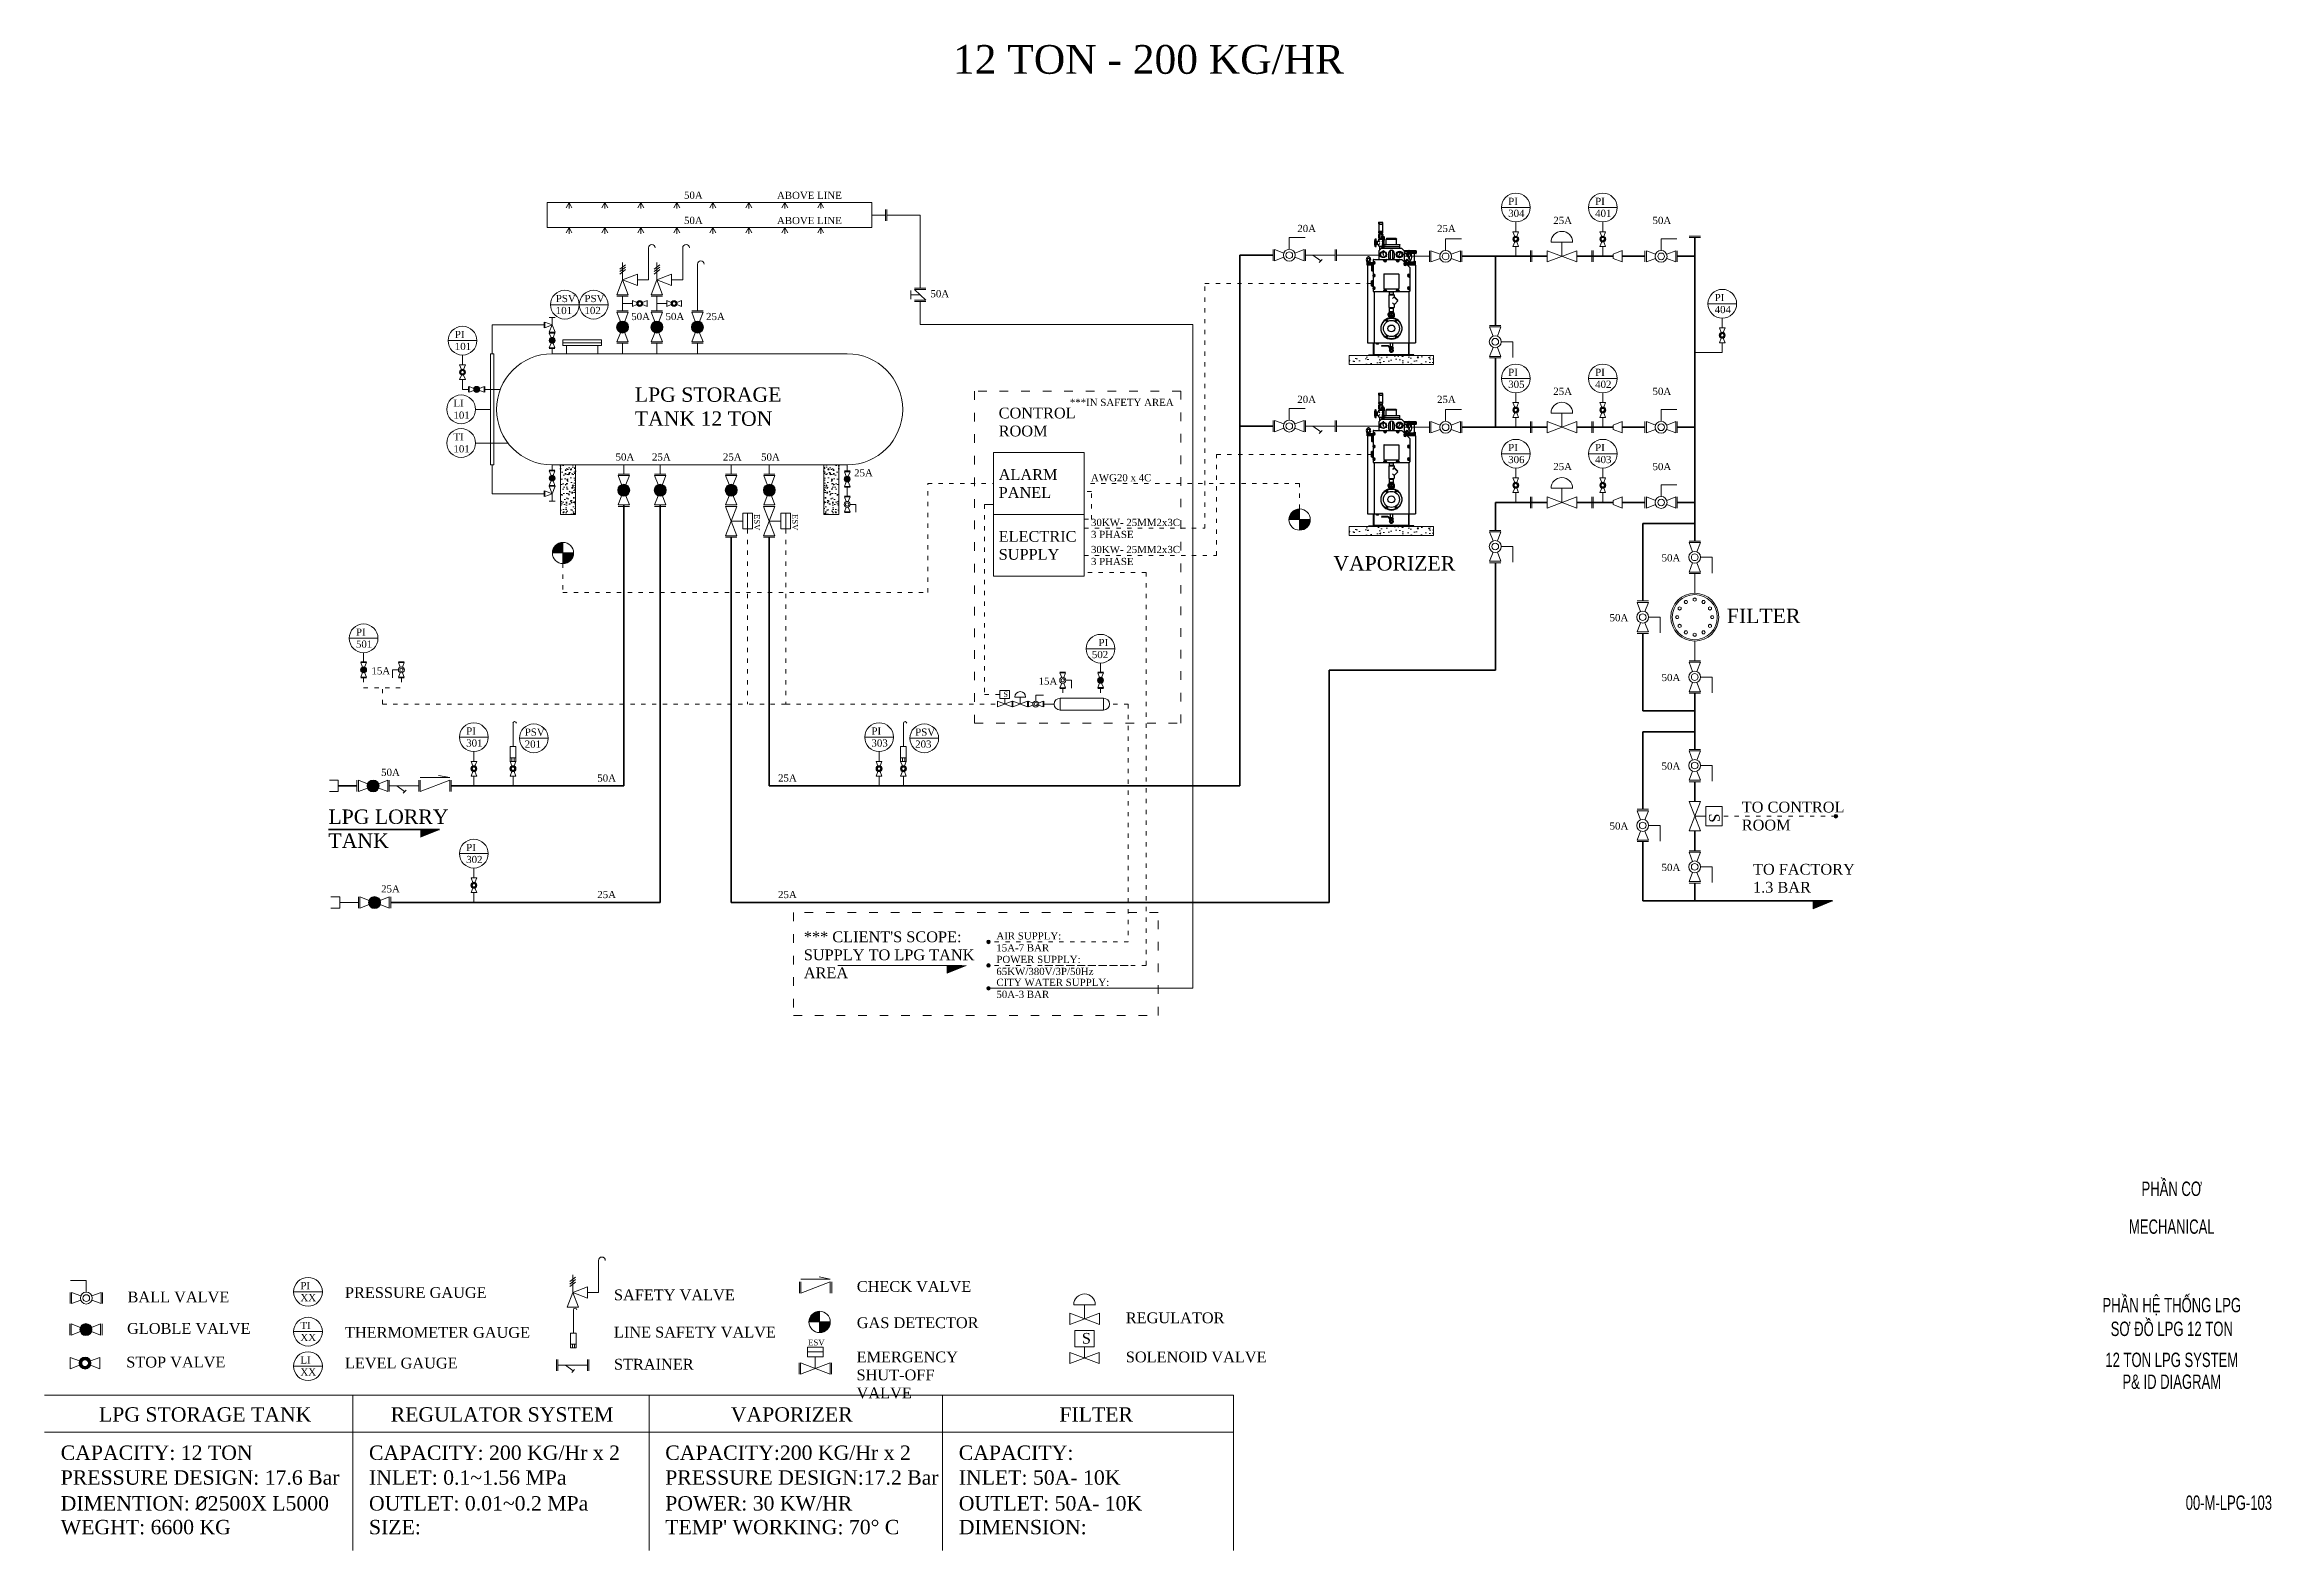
# Model space of a CAD drawing. Header units: inches. Extents: x 774 to 1084, y -870 to -660.
import ezdxf
from ezdxf.enums import TextEntityAlignment as Align

# ---------------------------------------------------------------- set-up
doc = ezdxf.new("R2010")
doc.units = ezdxf.units.IN
doc.header["$MEASUREMENT"] = 0
for name, pattern in [('ACAD_ISO02W100', [15, 12, -3]), ('ACAD_ISO03W100', [30, 12, -18]), ('ACAD_ISO08W100', [36, 24, -3, 6, -3])]:
    doc.linetypes.add(name, pattern=pattern)
doc.layers.get('0').update_dxf_attribs({"lineweight": 5})
for name, color, linetype, lineweight in [('AIR', 4, 'ACAD_ISO08W100', 5), ('LIQUID LINE', 5, 'Continuous', 35), ('POWER', 6, 'ACAD_ISO02W100', 5), ('TEXT', 1, 'Continuous', 5), ('VALVE', 7, 'Continuous', 5), ('VAPOR LINE', 2, 'Continuous', 35)]:
    doc.layers.add(name, color=color, linetype=linetype, lineweight=lineweight)
doc.layers.add('VAN', color=7, linetype='Continuous')
doc.styles.add('Arial', font='arial.ttf', dxfattribs={"height": 1.6})
doc.styles.get("Standard").update_dxf_attribs({"font": 'times.ttf'})

msp = doc.modelspace()

# ---------------------------------------------------------------- texts
at = {"style": 'Arial', "width": 0.65}
for s, p in [('PHẦN CƠ', (1069.98, -820.4)), ('MECHANICAL', (1069.98, -825.66)), ('PHẦN HỆ THỐNG LPG', (1069.98, -836.57)), ('SƠ ĐỒ LPG 12 TON', (1069.98, -839.87)), ('12 TON LPG SYSTEM', (1069.98, -844.18)), ('P& ID DIAGRAM', (1069.98, -847.22)), ('00-M-LPG-103', (1077.92, -864.04))]:
    msp.add_text(s, height=2, dxfattribs=at).set_placement(p, align=Align.CENTER)
for s, width, heights, insert, char_height, attachment_point in [('50A', 4.6482, [0], (863.08, -680.77), 1, 1), ('50A', 4.6482, [0], (863.08, -684.27), 1, 1), ('PI\\P304', 4.6482, [2.76], (977.7, -681.62), 1, 1), ('25A', 4.6482, [0], (983.97, -684.27), 1, 1), ('PI\\P401', 4.6482, [2.76], (989.79, -681.62), 1, 1), ('50A', 4.6482, [0], (997.77, -684.27), 1, 1), ('20A', 4.6482, [0], (948.37, -685.39), 1, 1), ('25A', 4.6482, [0], (967.8, -685.39), 1, 1), ('PSV\\P101', 4.6482, [0], (845.25, -695.13), 1, 1), ('PSV\\P102', 4.6482, [0], (849.24, -695.13), 1, 1), ('50A', 4.6482, [0], (897.35, -694.46), 1, 1), ('PI\\P404', 4.6482, [0], (1006.41, -695), 1, 1), ('50A', 4.6482, [0], (855.74, -697.63), 1, 1), ('50A', 4.6482, [0], (860.51, -697.63), 1, 1), ('25A', 4.6482, [0], (866.15, -697.63), 1, 1), ('PI\\P101', 4.6482, [0], (831.21, -700.13), 1, 1), ('PI\\P305', 4.6482, [2.76], (977.7, -705.39), 1, 1), ('PI\\P402', 4.6482, [2.76], (989.79, -705.39), 1, 1), ('20A', 4.6482, [0], (948.37, -709.15), 1, 1), ('25A', 4.6482, [0], (967.8, -709.15), 1, 1), ('25A', 4.6482, [0], (983.97, -708.03), 1, 1), ('50A', 4.6482, [0], (997.77, -708.03), 1, 1), ('LI\\P101', 4.6482, [0], (831.02, -709.68), 1, 1), ('***IN SAFETY AREA', 16.1976, [0], (916.74, -709.57), 1, 1), ('TI\\P101', 4.6482, [0], (831.02, -714.36), 1, 1), ('50A', 4.6482, [0], (853.56, -717.16), 1, 1), ('25A', 4.6482, [0], (858.63, -717.16), 1, 1), ('25A', 4.6482, [0], (868.49, -717.16), 1, 1), ('50A', 4.6482, [0], (873.8, -717.16), 1, 1), ('PI\\P306', 4.6482, [2.76], (977.7, -715.85), 1, 1), ('25A', 4.6482, [0], (983.97, -718.49), 1, 1), ('PI\\P403', 4.6482, [2.76], (989.79, -715.85), 1, 1), ('50A', 4.6482, [0], (997.77, -718.49), 1, 1), ('25A', 4.6482, [0], (886.74, -719.36), 1, 1), ('AWG20 x 4C', 12.2231, [0], (919.68, -720.04), 1, 1), ('30KW- 25MM2x3C\\P3 PHASE', 12.2231, [0], (919.68, -726.26), 1, 1), ('30KW- 25MM2x3C\\P3 PHASE', 12.2231, [0], (919.68, -730.02), 1, 1), ('50A', 4.6482, [0], (999.03, -731.18), 1, 1), ('50A', 4.6482, [0], (991.8, -739.5), 1, 1), ('PI\\P501', 4.6482, [0], (817.46, -741.51), 1, 1), ('PI\\P502', 4.6482, [0], (922.07, -742.96), 1, 3), ('15A', 4.6482, [0], (819.62, -746.89), 1, 1), ('15A', 4.6482, [0], (914.99, -748.33), 1, 3), ('50A', 4.6482, [0], (999.03, -747.82), 1, 1), ('PI\\P301', 4.6482, [0], (832.79, -755.26), 1, 1), ('PSV\\P201', 4.6482, [0], (840.93, -755.41), 1, 1), ('PI\\P303', 4.6482, [0], (889.15, -755.26), 1, 1), ('PSV\\P203', 4.6482, [0], (895.23, -755.41), 1, 1), ('50A', 4.6482, [0], (820.96, -761), 1, 1), ('50A', 4.6482, [0], (851.02, -761.79), 1, 1), ('25A', 4.6482, [0], (876.16, -761.79), 1, 1), ('50A', 4.6482, [0], (999.03, -760.13), 1, 1), ('50A', 4.6482, [0], (991.8, -768.46), 1, 1), ('PI\\P302', 4.6482, [0], (832.79, -771.45), 1, 1), ('50A', 4.6482, [0], (999.03, -774.22), 1, 1), ('25A', 4.6482, [0], (820.96, -777.2), 1, 1), ('25A', 4.6482, [0], (851.02, -777.99), 1, 1), ('25A', 4.6482, [0], (876.16, -777.99), 1, 1), ("*** CLIENT'S SCOPE:\\PSUPPLY TO LPG TANK AREA", 24.0358, [0], (879.74, -783.62), 1.5, 1), ('AIR SUPPLY: \\P15A-7 BAR', 19.163, [0], (906.52, -783.74), 1, 1), ('POWER SUPPLY: \\P65KW/380V/3P/50Hz', 26.5827, [0], (906.52, -787.01), 1, 1), ('CITY WATER SUPPLY: \\P50A-3 BAR', 24.5657, [0], (906.52, -790.2), 1, 1), ('PI\\PXX', 4.6482, [0], (809.73, -832.36), 1, 1), ('TI\\PXX', 4.6482, [0], (809.73, -837.9), 1, 1), ('LI\\PXX', 4.6482, [0], (809.73, -842.7), 1, 1)]:
    msp.add_mtext_dynamic_manual_height_columns(s, width=width, gutter_width=1, heights=heights, dxfattribs=dict(insert=insert, char_height=char_height, attachment_point=attachment_point))
at = {"color": 3, "char_height": 1, "attachment_point": 1}
for insert in [(876.01, -680.79), (876.01, -684.29)]:
    msp.add_mtext_dynamic_manual_height_columns('ABOVE LINE', width=9.5004, gutter_width=1, heights=[0], dxfattribs=dict(at, insert=insert))
at = {"layer": 'TEXT', "attachment_point": 1}
for s, width, insert, char_height in [('12 TON - 200 KG/HR', 249.7216, (900.49, -660.39), 4), ('LPG STORAGE\\PTANK 12 TON', 30.8542, (856.24, -707.99), 2), ('CONTROL \\PROOM', 17.5384, (906.84, -710.8), 1.5), ('ALARM \\PPANEL', 17.5384, (906.84, -719.35), 1.5), ('ELECTRIC\\PSUPPLY', 17.5384, (906.84, -727.95), 1.5), ('VAPORIZER', 30.8022, (953.38, -731.45), 2), ('FILTER', 8.5013, (1008.1, -738.76), 2), ('LPG LORRY\\PTANK', 30.8542, (813.63, -766.67), 2), ('TO CONTROL ROOM', 15.5112, (1010.18, -765.58), 1.5), ('TO FACTORY\\P1.3 BAR', 15.7153, (1011.74, -774.23), 1.5), ('PRESSURE GAUGE', 24.315, (815.93, -833.08), 1.5), ('CHECK VALVE', 17.8801, (887.11, -832.23), 1.5), ('SAFETY VALVE', 18.0939, (853.34, -833.4), 1.5), ('GLOBLE VALVE', 17.4413, (785.63, -838.07), 1.5), ('THERMOMETER GAUGE', 28.0826, (815.93, -838.62), 1.5), ('LINE SAFETY VALVE', 23.1659, (853.34, -838.58), 1.5), ('GAS DETECTOR', 17.6653, (887.11, -837.27), 1.5), ('REGULATOR', 8.5013, (924.52, -836.59), 1.5), ('EMERGENCY SHUT-OFF VALVE', 18.833, (887.08, -842.03), 1.5), ('SOLENOID VALVE', 21.227, (924.52, -842.03), 1.5), ('STOP VALVE', 18.833, (785.52, -842.74), 1.5), ('LEVEL GAUGE', 17.1894, (815.93, -842.88), 1.5), ('STRAINER', 8.5013, (853.34, -843.04), 1.5), ('LPG STORAGE TANK', 35.308, (781.72, -849.77), 2), ('REGULATOR SYSTEM', 35.9392, (822.29, -849.77), 2), ('VAPORIZER', 29.4583, (869.59, -849.77), 2), ('FILTER', 24.2108, (915.28, -849.77), 2), ('CAPACITY: 12 TON', 40.633, (776.4, -855.09), 2), ('\\A1;CAPACITY: 200 KG/Hr x 2', 38.9504, (819.27, -855.09), 2), ('CAPACITY:200 KG/Hr x 2', 38.5797, (860.47, -855.09), 2), ('CAPACITY:', 22.1877, (901.29, -855.09), 2), ('PRESSURE DESIGN: 17.6 Bar', 40.633, (776.4, -858.54), 2), ('INLET: 0.1~1.56 MPa', 38.9504, (819.27, -858.54), 2), ('PRESSURE DESIGN:17.2 Bar', 38.5797, (860.47, -858.54), 2), ('INLET: 50A- 10K', 22.1877, (901.29, -858.54), 2), ('DIMENTION: {\\fISOCPEUR|b0|i0|c0|p34;%%C}2500X L5000', 40.633, (776.4, -862.13), 2), ('OUTLET: 0.01~0.2 MPa', 38.9504, (819.27, -862.13), 2), ('\\A1;POWER: 30 KW/HR', 38.5797, (860.47, -862.13), 2), ('OUTLET: 50A- 10K', 38.1945, (901.29, -862.13), 2), ('WEGHT: 6600 KG', 40.633, (776.4, -865.43), 2), ('SIZE:', 38.9504, (819.27, -865.43), 2), ("\\A1;TEMP' WORKING: 70%%D C", 38.5797, (860.47, -865.43), 2), ('DIMENSION:', 22.1877, (901.29, -865.43), 2)]:
    msp.add_mtext_dynamic_manual_height_columns(s, width=width, gutter_width=1, heights=[0], dxfattribs=dict(at, insert=insert, char_height=char_height))
at = {"layer": 'TEXT', "insert": (785.69, -833.69), "char_height": 1.5, "attachment_point": 1, "line_spacing_factor": 0.533333}
msp.add_mtext_dynamic_manual_height_columns('BALL VALVE', width=18.833, gutter_width=1, heights=[0], dxfattribs=at)

# ---------------------------------------------------------------- blocks, each defined once
blk = doc.blocks.new('STRAINER')
for p, q in [((825.68, -548.83), (825.68, -547.26)), ((825.88, -548.83), (825.88, -547.26)), ((829.99, -548.05), (825.88, -548.05)), ((826.92, -548.05), (828.01, -548.83)), ((829.99, -548.83), (829.99, -547.26)), ((830.19, -548.83), (830.19, -547.26)), ((827.8, -549.06), (828.2, -548.64))]:
    blk.add_line(p, q)
blk = doc.blocks.new('CHECK VALVE')
for p, q in [((832.17, -548.83), (832.17, -547.26)), ((836.47, -546.89), (832.37, -546.89)), ((832.37, -548.83), (832.37, -547.26)), ((836.47, -547.26), (832.37, -548.83)), ((836.47, -546.89), (834.92, -546.58)), ((836.47, -548.83), (836.47, -547.26)), ((836.67, -548.83), (836.67, -547.26))]:
    blk.add_line(p, q)
blk = doc.blocks.new('GLOBLE')
h = blk.add_hatch(color=256)
h.dxf.hatch_style = 1
h.paths.add_polyline_path([(840.92, -548.05, 1), (842.58, -548.05, 1)])
for p, q in [((839.5, -548.83), (839.5, -547.26)), ((839.7, -548.83), (839.7, -547.26)), ((839.7, -547.26), (840.98, -547.75)), ((843.8, -547.26), (842.53, -547.75)), ((843.8, -548.83), (843.8, -547.26)), ((844, -548.83), (844, -547.26)), ((840.98, -548.34), (839.7, -548.83)), ((842.53, -548.34), (843.8, -548.83))]:
    blk.add_line(p, q)
blk.add_circle((841.75, -548.05), 0.83)
blk = doc.blocks.new('ESV')
for p, q in [((922.73, -504.32), (922.73, -502.96)), ((922.73, -502.96), (924.92, -502.96)), ((922.73, -503.64), (924.92, -503.64)), ((922.73, -504.32), (924.92, -504.32)), ((923.83, -505.93), (923.83, -504.32)), ((924.92, -504.32), (924.92, -502.96)), ((921.58, -506.72), (921.58, -505.14)), ((921.78, -506.72), (921.78, -505.14)), ((921.78, -505.14), (925.88, -506.72)), ((925.88, -505.14), (921.78, -506.72)), ((925.88, -506.72), (925.88, -505.14)), ((926.08, -506.72), (926.08, -505.14))]:
    blk.add_line(p, q)
at = {"insert": (922.84, -501.93), "char_height": 0.8, "attachment_point": 1}
blk.add_mtext_dynamic_manual_height_columns('ESV', width=0.6359, gutter_width=1, heights=[0], dxfattribs=at)
blk = doc.blocks.new('GAS ALARM')
h = blk.add_hatch(color=3)
h.paths.add_polyline_path([(844.78, -506.2), (846.25, -506.2), (846.25, -504.72, 0.414214)])
h.paths.add_polyline_path([(847.73, -506.2), (846.25, -506.2), (846.25, -507.67, 0.414214)])
for p, q in [((846.25, -504.72), (846.25, -507.67)), ((844.78, -506.2), (847.73, -506.2))]:
    blk.add_line(p, q)
blk.add_circle((846.25, -506.2), 1.48)
blk = doc.blocks.new('BALL VV')
for p, q in [((149.35, 153.64), (149.35, 155.21)), ((149.55, 153.64), (149.55, 155.21)), ((149.55, 155.21), (150.83, 154.72)), ((151.6, 155.26), (151.6, 156.87)), ((151.6, 156.87), (153.79, 156.87)), ((153.65, 155.21), (152.38, 154.72)), ((153.65, 153.64), (153.65, 155.21)), ((153.85, 153.64), (153.85, 155.21)), ((150.83, 154.13), (149.55, 153.64)), ((152.38, 154.13), (153.65, 153.64))]:
    blk.add_line(p, q)
for radius in [0.83, 0.464]:
    blk.add_circle((151.6, 154.42), radius)
blk = doc.blocks.new('REGULATOR')
for p, q in [((157.47, 153.64), (157.47, 155.21)), ((157.47, 155.21), (161.58, 153.64)), ((161.58, 155.21), (157.47, 153.64)), ((158.02, 156.39), (161.03, 156.39)), ((159.52, 154.42), (159.52, 156.39)), ((161.58, 153.64), (161.58, 155.21))]:
    blk.add_line(p, q)
blk.add_arc((159.52, 156.39), 1.5, 0, 180)
blk = doc.blocks.new('SOLENOID VV')
for p, q in [((178.75, 155.98), (178.75, 158.24)), ((178.75, 158.24), (181.47, 158.24)), ((181.47, 155.98), (181.47, 158.24)), ((178.06, 153.64), (178.06, 155.21)), ((178.06, 155.21), (182.16, 153.64)), ((182.16, 155.21), (178.06, 153.64)), ((178.75, 155.98), (181.47, 155.98)), ((180.11, 154.42), (180.11, 155.98)), ((182.16, 153.64), (182.16, 155.21))]:
    blk.add_line(p, q)
at = {"insert": (179.74, 157.91), "char_height": 1.5, "attachment_point": 1}
blk.add_mtext_dynamic_manual_height_columns('S', width=1.0129, gutter_width=1, heights=[0], dxfattribs=at)
blk = doc.blocks.new('SAFETY VVVV')
at = {"layer": 'VALVE'}
for p, q in [((862.9, -470.89), (862.9, -466.44)), ((858.91, -469.39), (859.7, -468.77)), ((858.91, -469.72), (859.7, -469.1)), ((858.91, -470.07), (859.7, -469.46)), ((859.31, -470.89), (859.31, -468.45)), ((859.31, -470.89), (861.36, -470.1)), ((861.36, -470.1), (861.36, -471.68)), ((858.52, -472.94), (859.31, -470.89)), ((860.1, -472.94), (858.52, -472.94)), ((859.31, -470.89), (860.1, -472.94)), ((861.36, -471.68), (859.31, -470.89)), ((861.36, -470.89), (862.9, -470.89))]:
    blk.add_line(p, q, dxfattribs=at)
blk.add_arc((863.37, -466.44), 0.467, 0, 180, dxfattribs=at)
blk = doc.blocks.new('LINE SAFETY VVV')
at = {"layer": 'VALVE'}
blk.add_line((934.76, -526.66), (934.76, -523.41), dxfattribs=at)
for points in [[(934.37, -526.66), (935.16, -526.66), (935.16, -528.71), (934.37, -528.71)], [(934.37, -528.71), (935.16, -528.71), (935.16, -528.21), (934.37, -528.21)], [(934.61, -528.21), (934.93, -528.21), (934.93, -528.71), (934.61, -528.71)]]:
    blk.add_lwpolyline(points, close=True, dxfattribs=at)
blk.add_arc((935, -523.41), 0.233, 0, 180, dxfattribs=at)
blk = doc.blocks.new('STOP VV')
at = {"layer": 'VALVE'}
h = blk.add_hatch(color=256, dxfattribs=at)
h.dxf.hatch_style = 1
h.paths.add_polyline_path([(1002.34, -533.21, 1), (1004, -533.21, 1)])
h.paths.add_polyline_path([(1003.64, -533.21, -1), (1002.71, -533.21, -1)], flags=16)
for p, q in [((1001.12, -534), (1001.12, -532.42)), ((1001.12, -532.42), (1002.4, -532.91)), ((1005.22, -532.42), (1003.95, -532.91)), ((1005.22, -534), (1005.22, -532.42)), ((1002.4, -533.51), (1001.12, -534)), ((1003.95, -533.51), (1005.22, -534))]:
    blk.add_line(p, q)
for radius in [0.83, 0.464]:
    blk.add_circle((1003.17, -533.21), radius)
blk = doc.blocks.new('LINE SAFETY VV')
for p, q in [((845.11, -533.12), (845.11, -529.87)), ((845.11, -538.58), (845.11, -537.22))]:
    blk.add_line(p, q)
for points in [[(844.71, -533.12), (845.5, -533.12), (845.5, -535.17), (844.71, -535.17)], [(844.71, -535.17), (845.5, -535.17), (845.5, -534.67), (844.71, -534.67)], [(844.96, -534.67), (845.28, -534.67), (845.28, -535.17), (844.96, -535.17)]]:
    blk.add_lwpolyline(points, close=True)
blk.add_arc((845.34, -529.87), 0.233, 0, 180)
at = {"layer": 'VALVE', "xscale": 0.5, "yscale": 0.5, "zscale": 0.5, "rotation": 270}
blk.add_blockref('STOP VV', (1111.71, -34.61), dxfattribs=at)
blk = doc.blocks.new('A$C088A48D7')
at = {"color": 2}
for p, q in [((742, 466), (742, 455)), ((742, 389), (742, 379)), ((776, 468), (745, 468)), ((745, 453), (745, 391)), ((745, 453), (748, 453)), ((745, 453), (776, 453)), ((745, 391), (776, 391)), ((749, 466), (749, 455)), ((749, 389), (749, 379)), ((773, 466), (773, 455)), ((773, 453), (776, 453)), ((773, 389), (773, 379)), ((776, 453), (776, 391)), ((779, 455), (779, 466)), ((779, 379), (779, 389)), ((715, 325), (720, 325)), ((715, 315), (721, 315)), ((715, 311), (721, 311)), ((715, 295), (721, 295)), ((715, 289), (721, 289)), ((715, 273), (721, 273)), ((715, 269), (721, 269)), ((715, 259), (720, 259)), ((721, 260), (721, 324)), ((721, 297), (726, 297)), ((721, 287), (726, 287)), ((726, 302), (726, 281)), ((731, 304), (727, 304)), ((727, 300), (731, 300)), ((727, 284), (731, 284)), ((727, 279), (731, 279)), ((731, 279), (731, 304)), ((732, 302), (731, 302)), ((731, 282), (732, 282)), ((732, 276), (732, 307)), ((732, 307), (745, 307)), ((732, 276), (745, 276)), ((745, 367), (743, 365)), ((743, 331), (743, 365)), ((743, 331), (745, 330)), ((743, 221), (763, 241)), ((743, 221), (743, 147)), ((745, 377), (776, 377)), ((777, 367), (745, 367)), ((777, 330), (745, 330)), ((745, 307), (745, 322)), ((745, 322), (745, 307)), ((745, 322), (774, 322)), ((745, 307), (752, 300)), ((753, 284), (745, 276)), ((745, 262), (745, 276)), ((745, 262), (776, 262)), ((748, 331), (748, 365)), ((750, 367), (750, 377)), ((751, 370), (750, 371)), ((750, 322), (750, 330)), ((751, 325), (750, 326)), ((771, 325), (750, 325)), ((750, 262), (750, 258)), ((750, 259), (771, 259)), ((750, 257), (750, 228)), ((751, 367), (751, 370)), ((751, 322), (751, 325)), ((943, 241), (763, 241)), ((765, 331), (765, 365)), ((770, 370), (771, 371)), ((770, 367), (770, 370)), ((770, 325), (771, 326)), ((770, 322), (770, 325)), ((771, 367), (771, 377)), ((771, 322), (771, 330)), ((771, 262), (771, 258)), ((771, 257), (771, 241)), ((772, 348), (778, 348)), ((772, 335), (776, 335)), ((775, 329), (774, 328)), ((774, 320), (774, 328)), ((791, 329), (775, 329)), ((776, 345), (778, 349)), ((776, 345), (778, 345)), ((776, 345), (776, 332)), ((776, 332), (791, 332)), ((776, 318), (776, 308)), ((776, 262), (776, 275)), ((777, 367), (778, 365)), ((777, 329), (777, 332)), ((786, 178), (777, 210)), ((777, 210), (777, 202)), ((777, 210), (781, 203)), ((778, 349), (778, 365)), ((778, 349), (782, 349)), ((789, 315), (778, 315)), ((779, 276), (778, 275)), ((779, 276), (778, 275)), ((778, 241), (778, 275)), ((778, 258), (780, 258)), ((779, 328), (779, 320)), ((779, 276), (780, 276)), ((780, 315), (780, 241)), ((781, 342), (781, 332)), ((786, 315), (786, 241)), ((786, 276), (926, 276)), ((786, 258), (927, 258)), ((788, 328), (788, 320)), ((789, 342), (789, 332)), ((790, 329), (790, 332)), ((791, 342), (791, 332)), ((791, 329), (792, 328)), ((792, 320), (792, 328)), ((807, 258), (794, 258)), ((813, 332), (808, 324)), ((808, 324), (898, 324)), ((808, 276), (808, 324)), ((813, 332), (893, 332)), ((828, 201), (828, 161)), ((843, 224), (843, 147)), ((862, 224), (862, 147)), ((878, 201), (878, 161)), ((893, 332), (898, 324)), ((898, 276), (898, 324)), ((917, 179), (932, 208)), ((926, 276), (927, 275)), ((927, 241), (927, 275)), ((932, 208), (927, 202)), ((932, 208), (930, 201)), ((943, 241), (963, 221)), ((995, 222), (963, 222)), ((963, 221), (963, 127)), ((992, 209), (963, 209)), ((963, 199), (986, 199)), ((988, 184), (988, 197)), ((1008, 203), (991, 194)), ((991, 194), (991, 174)), ((992, 215), (992, 194)), ((994, 217), (994, 215)), ((1005, 221), (1005, 216)), ((1025, 194), (1008, 203)), ((1010, 221), (1010, 216)), ((1067, 222), (1020, 222)), ((1022, 217), (1022, 215)), ((1024, 215), (1024, 194)), ((1068, 209), (1024, 209)), ((1025, 181), (1025, 194)), ((1028, 184), (1028, 197)), ((1066, 199), (1030, 199)), ((1053, 132), (1053, 197)), ((1068, 221), (1068, 201)), ((642, 118), (642, 125)), ((693, 118), (642, 118)), ((643, 98), (643, 118)), ((693, 109), (643, 109)), ((693, 107), (643, 107)), ((682, 98), (643, 98)), ((644, 98), (644, -578)), ((663, 118), (663, 121)), ((681, 97), (681, 52)), ((681, 97), (693, 97)), ((681, 82), (691, 82)), ((681, 67), (691, 67)), ((681, 52), (693, 52)), ((682, 97), (682, 100)), ((682, 100), (690, 100)), ((682, 49), (682, 52)), ((682, 49), (690, 49)), ((690, 97), (690, 100)), ((693, 98), (690, 98)), ((690, 49), (690, 52)), ((691, 97), (691, 52)), ((693, 142), (693, -128)), ((700, 129), (695, 129)), ((700, 104), (695, 104)), ((700, 19), (695, 19)), ((698, 147), (943, 147)), ((785, 139), (785, 145)), ((788, 20), (788, -106)), ((790, 22), (916, 22)), ((810, 139), (810, 145)), ((895, 139), (895, 145)), ((918, 20), (918, -106)), ((920, 139), (920, 145)), ((943, 147), (1013, 77)), ((963, 126), (972, 126)), ((963, 115), (967, 119)), ((969, 131), (970, 132)), ((970, 128), (969, 131)), ((973, 132), (970, 132)), ((970, 128), (994, 104)), ((970, 119), (974, 124)), ((971, 118), (973, 121)), ((973, 132), (997, 108)), ((973, 121), (973, 123)), ((988, 107), (973, 122)), ((975, 137), (984, 147)), ((976, 134), (975, 137)), ((975, 130), (978, 133)), ((976, 134), (1000, 110)), ((976, 124), (977, 125)), ((981, 98), (985, 102)), ((982, 130), (991, 140)), ((987, 146), (984, 147)), ((984, 105), (987, 108)), ((985, 104), (989, 109)), ((987, 146), (1011, 122)), ((987, 108), (988, 108)), ((990, 110), (991, 112)), ((991, 174), (1008, 164)), ((991, 143), (993, 143)), ((1063, 98), (991, 98)), ((993, 143), (1004, 154)), ((993, 143), (1009, 128)), ((994, 104), (997, 103)), ((996, 117), (1005, 126)), ((996, 109), (999, 112)), ((1063, 109), (996, 109)), ((997, 108), (998, 105)), ((1063, 107), (997, 107)), ((997, 103), (998, 105)), ((997, 103), (998, 105)), ((1000, 177), (1007, 170)), ((1000, 110), (1003, 110)), ((1003, 110), (1012, 119)), ((1003, 110), (1012, 119)), ((1004, 154), (1020, 139)), ((1007, 156), (1005, 154)), ((1005, 19), (1011, 19)), ((1010, 166), (1008, 164)), ((1008, 125), (1009, 128)), ((1009, 128), (1020, 139)), ((1009, 126), (1060, 126)), ((1011, 122), (1012, 119)), ((1063, 119), (1012, 119)), ((1013, 77), (1013, -128)), ((1015, 191), (1021, 184)), ((1021, 142), (1019, 139)), ((1048, 132), (1048, 131)), ((1057, 132), (1048, 132)), ((1048, 131), (1048, 126)), ((1048, 131), (1058, 131)), ((1057, 132), (1058, 131)), ((1058, 131), (1058, 126)), ((1061, 119), (1061, 125)), ((1061, 98), (1061, -578)), ((1063, 98), (1063, 119)), ((681, -83), (681, -38)), ((681, -38), (693, -38)), ((681, -53), (691, -53)), ((681, -68), (691, -68)), ((681, -83), (693, -83)), ((682, -35), (690, -35)), ((682, -35), (682, -38)), ((682, -83), (682, -86)), ((682, -86), (690, -86)), ((690, -35), (690, -38)), ((690, -83), (690, -86)), ((691, -83), (691, -38)), ((700, -6), (695, -6)), ((700, -91), (695, -91)), ((700, -116), (695, -116)), ((698, -133), (1008, -133)), ((703, -133), (703, -578)), ((785, -126), (785, -131)), ((790, -108), (916, -108)), ((810, -126), (810, -131)), ((830, -162), (830, -270)), ((831, -161), (875, -161)), ((836, -133), (836, -139)), ((869, -138), (836, -138)), ((837, -138), (836, -139)), ((836, -154), (836, -139)), ((837, -155), (836, -154)), ((836, -161), (836, -154)), ((836, -155), (869, -155)), ((837, -133), (837, -138)), ((837, -161), (837, -155)), ((875, -180), (863, -193)), ((868, -133), (868, -138)), ((868, -138), (870, -139)), ((868, -155), (870, -154)), ((868, -161), (868, -155)), ((869, -133), (869, -139)), ((869, -161), (869, -154)), ((870, -154), (870, -139)), ((876, -162), (876, -177)), ((910, -213), (877, -181)), ((881, -181), (879, -183)), ((910, -208), (883, -181)), ((895, -126), (895, -131)), ((920, -126), (920, -131)), ((1003, -140), (1003, -578)), ((1005, -6), (1011, -6)), ((1005, -91), (1011, -91)), ((1005, -116), (1011, -116)), ((827, -325), (826, -326)), ((826, -341), (826, -326)), ((827, -341), (826, -341)), ((878, -325), (827, -325)), ((878, -341), (827, -341)), ((828, -321), (829, -320)), ((828, -325), (828, -321)), ((830, -343), (828, -344)), ((828, -344), (828, -351)), ((830, -352), (828, -351)), ((877, -320), (829, -320)), ((876, -343), (830, -343)), ((876, -352), (830, -352)), ((831, -271), (875, -271)), ((832, -343), (832, -341)), ((833, -320), (833, -311)), ((833, -326), (833, -341)), ((835, -326), (833, -326)), ((835, -341), (833, -341)), ((872, -310), (834, -310)), ((835, -326), (835, -341)), ((836, -271), (836, -279)), ((836, -277), (869, -277)), ((837, -277), (836, -279)), ((836, -303), (836, -279)), ((837, -304), (836, -303)), ((836, -310), (836, -303)), ((836, -304), (869, -304)), ((836, -352), (836, -358)), ((836, -365), (836, -358)), ((837, -360), (836, -358)), ((836, -360), (869, -360)), ((837, -271), (837, -277)), ((837, -310), (837, -304)), ((837, -344), (837, -351)), ((843, -344), (837, -344)), ((843, -351), (837, -351)), ((837, -364), (837, -360)), ((843, -344), (843, -351)), ((851, -326), (851, -341)), ((851, -326), (854, -326)), ((851, -341), (854, -341)), ((854, -326), (854, -341)), ((862, -344), (862, -351)), ((868, -344), (862, -344)), ((868, -351), (862, -351)), ((863, -230), (875, -242)), ((868, -271), (868, -277)), ((868, -277), (870, -279)), ((868, -304), (870, -303)), ((868, -310), (868, -304)), ((868, -344), (868, -351)), ((868, -360), (870, -358)), ((868, -364), (868, -360)), ((869, -271), (869, -279)), ((869, -310), (869, -303)), ((869, -365), (869, -358)), ((870, -303), (870, -279)), ((870, -326), (870, -341)), ((870, -326), (872, -326)), ((870, -341), (872, -341)), ((870, -352), (870, -358)), ((872, -326), (872, -341)), ((873, -320), (873, -311)), ((874, -343), (874, -341)), ((876, -245), (876, -270)), ((876, -343), (878, -344)), ((876, -352), (878, -351)), ((877, -321), (877, -320)), ((877, -325), (877, -321)), ((878, -325), (879, -326)), ((878, -341), (879, -341)), ((878, -344), (878, -351)), ((879, -341), (879, -326)), ((910, -213), (882, -241)), ((910, -209), (907, -211)), ((644, -578), (1061, -578)), ((698, -681), (698, -578)), ((703, -681), (703, -578)), ((724, -589), (724, -578)), ((741, -589), (741, -578)), ((842, -578), (842, -615)), ((863, -578), (863, -615)), ((1003, -681), (1003, -578)), ((1007, -681), (1007, -578)), ((658, -688), (658, -683)), ((658, -683), (696, -683)), ((696, -688), (658, -688)), ((703, -678), (1003, -678)), ((741, -589), (724, -589)), ((823, -603), (768, -603)), ((823, -607), (768, -607)), ((827, -609), (832, -617)), ((830, -607), (835, -616)), ((837, -618), (847, -618)), ((837, -618), (837, -618)), ((837, -621), (837, -625)), ((863, -621), (838, -621)), ((838, -626), (839, -628)), ((863, -618), (839, -618)), ((840, -635), (840, -629)), ((843, -616), (842, -615)), ((842, -616), (863, -616)), ((842, -618), (842, -616)), ((843, -616), (862, -616)), ((843, -618), (843, -616)), ((846, -622), (846, -629)), ((859, -622), (846, -622)), ((847, -617), (847, -618)), ((858, -617), (847, -617)), ((847, -618), (858, -618)), ((847, -621), (847, -622)), ((848, -614), (848, -617)), ((848, -617), (857, -617)), ((849, -614), (856, -614)), ((850, -613), (850, -613)), ((850, -613), (850, -614)), ((850, -614), (850, -613)), ((855, -613), (850, -613)), ((855, -613), (850, -613)), ((850, -614), (850, -617)), ((853, -617), (852, -618)), ((853, -618), (853, -617)), ((855, -613), (855, -613)), ((855, -614), (855, -613)), ((855, -614), (855, -613)), ((855, -614), (855, -617)), ((857, -617), (857, -614)), ((858, -618), (858, -617)), ((858, -618), (868, -618)), ((858, -621), (858, -622)), ((859, -622), (859, -629)), ((862, -616), (863, -615)), ((862, -618), (862, -616)), ((863, -618), (863, -616)), ((863, -618), (863, -621)), ((865, -635), (865, -629)), ((867, -626), (866, -628)), ((868, -618), (868, -625)), ((1003, -681), (1003, -586)), ((1048, -683), (1009, -683)), ((1048, -688), (1009, -688)), ((1048, -688), (1048, -683))]:
    blk.add_line(p, q, dxfattribs=at)
for points in [[(1005, 221), (1002, 217), (1005, 214), (1010, 214), (1013, 217), (1010, 221)], [(700, 121), (697, 119), (697, 115), (700, 113), (703, 115), (703, 119)], [(700, 11), (697, 9), (697, 5), (700, 3), (703, 5), (703, 9)], [(798, 143), (794, 141), (794, 137), (798, 135), (801, 137), (801, 141)], [(908, 143), (904, 141), (904, 137), (908, 135), (911, 137), (911, 141)], [(969, 109), (973, 110), (976, 107), (975, 104), (971, 103), (968, 105)], [(1005, 11), (1008, 9), (1008, 5), (1005, 3), (1002, 5), (1002, 9)], [(700, -99), (697, -101), (697, -105), (700, -107), (703, -105), (703, -101)], [(798, -130), (794, -128), (794, -124), (798, -122), (801, -124), (801, -128)], [(908, -130), (904, -128), (904, -124), (908, -122), (911, -124), (911, -128)], [(1005, -99), (1008, -101), (1008, -105), (1005, -107), (1002, -105), (1002, -101)]]:
    blk.add_lwpolyline(points, close=True, dxfattribs=at)
blk.add_lwpolyline([(1011, 215), (1010, 216), (1005, 216), (1004, 215)], dxfattribs=at)
blk.add_lwpolyline([(846, -630), (838, -638), (838, -651), (846, -660), (859, -660), (868, -651), (868, -638), (859, -630)], close=True)
for centre, radius in [((783, 190), 27.5), ((783, 190), 23.5), ((783, 221), 2.75), ((923, 190), 29), ((923, 190), 21), ((700, 117), 6.4), ((700, 7), 6.4), ((756, 175), 2.75), ((798, 139), 6.4), ((809, 175), 2.75), ((908, 139), 6.4), ((972, 106), 6.4), ((1005, 7), 6.4), ((700, -103), 6.4), ((798, -126), 6.4), ((908, -126), 6.4), ((1005, -103), 6.4), ((853, -453), 90), ((853, -453), 70), ((813, -384), 7), ((813, -384), 4.5), ((893, -384), 7), ((893, -384), 4.5), ((813, -522), 7), ((813, -522), 4.5), ((853, -453), 30), ((893, -522), 7), ((893, -522), 4.5), ((853, -645), 9.3)]:
    blk.add_circle(centre, radius, dxfattribs=at)
for radius in [16, 15]:
    blk.add_circle((853, -645), radius)
for centre, radius, start, end in [((745, 464), 3.59, 25.2915, 154.7085), ((745, 456), 3.59, 205.2915, 334.7085), ((745, 387), 3.59, 25.16, 154.7085), ((761, 432), 36, 70.5288, 109.4712), ((761, 489), 36, 250.5288, 289.4712), ((761, 355), 36, 70.5288, 109.4712), ((776, 464), 3.59, 25.2915, 154.7085), ((776, 456), 3.59, 205.2915, 334.7085), ((776, 387), 3.59, 25.2915, 154.84), ((800, 292), 94.6, 161.7811, 198.2189), ((715, 320), 5, 90, 161.7811), ((715, 264), 5, 198.2189, 270), ((720, 324), 1, 0, 90), ((720, 260), 1, 270, 0), ((728, 302), 2.7, 119.4235, 240.5765), ((750, 292), 24, 160.5288, 199.4712), ((728, 281), 2.7, 119.4235, 240.5765), ((745, 380), 3.59, 205.2915, 334.84), ((745, 363), 3.87, 39.0993, 88.9936), ((745, 334), 3.87, 271.0064, 320.9007), ((756, 338), 28.6, 71.8018, 108.1982), ((756, 358), 28.6, 251.8018, 288.1982), ((761, 413), 36, 250.5288, 289.4712), ((777, 322), 44.4, 89.9503, 104.569), ((777, 374), 44.4, 255.431, 270.0497), ((776, 380), 3.59, 205.16, 334.7085), ((771, 315), 6, 4.4117, 60.3529), ((775, 321), 8.36, 66.1351, 90), ((775, 328), 8.56, 268.0911, 292.9511), ((791, 308), 15, 180, 195.5779), ((791, 275), 15, 164.4221, 180), ((778, 315), 0.5, 184.4117, 270), ((731, 292), 47.3, 344.4221, 15.5779), ((778, 342), 3, 0, 90), ((783, 314), 15.3, 72.412, 107.588), ((783, 335), 16.1, 253.3085, 286.6915), ((782, 342), 7, 0, 90), ((788, 342), 3, 0, 84.9363), ((791, 321), 8.36, 90, 113.8649), ((791, 328), 8.56, 247.0489, 271.9089), ((795, 315), 6, 119.6471, 175.5883), ((789, 315), 0.5, 270, 355.5883), ((853, 201), 25, 0, 180), ((986, 197), 2, 0, 90), ((1008, 184), 17, 349.9271, 276.3484), ((1008, 184), 12.5, 8.2967, 262.0365), ((1008, 184), 10, 45.1666, 225.1666), ((1030, 197), 2, 90, 180), ((1055, 197), 2, 90, 178.6905), ((1066, 201), 2, 270, 0), ((1067, 221), 1, 0, 90), ((666, 121), 3, 123.6124, 180), ((698, 142), 5, 90, 180), ((695, 131), 2, 180, 270), ((695, 102), 2, 90, 180), ((695, 21), 2, 180, 270), ((700, 117), 12.5, 270, 90), ((700, 7), 12.5, 270, 90), ((783, 145), 2, 0, 90), ((798, 139), 12.5, 180, 0), ((790, 20), 2, 90, 180), ((812, 145), 2, 90, 180), ((853, 161), 25, 180, 214.975), ((853, 161), 25, 325.025, 0), ((893, 145), 2, 0, 90), ((908, 139), 12.5, 180, 0), ((916, 20), 2, 0, 90), ((922, 145), 2, 90, 180), ((972, 106), 12.5, 135, 315), ((966, 121), 2, 315, 45), ((982, 141), 17.8, 225, 248.8649), ((961, 119), 17.8, 21.1351, 45), ((989, 147), 17.8, 225, 248.8649), ((1005, 139), 32.5, 207.412, 242.588), ((962, 97), 32.5, 27.412, 62.588), ((1011, 145), 32.5, 207.412, 242.588), ((986, 100), 2, 45, 135), ((975, 133), 17.8, 21.1351, 45), ((1008, 184), 20, 180, 277.7407), ((1006, 117), 17.8, 201.1351, 225), ((976, 111), 32.5, 27.412, 62.588), ((985, 95), 17.8, 45, 68.8649), ((1005, 7), 12.5, 90, 270), ((1013, 123), 17.8, 201.1351, 225), ((999, 109), 17.8, 45, 68.8649), ((1000, 163), 10, 315, 45.1666), ((1011, 21), 2, 270, 0), ((1000, 163), 30, 315, 45.1666), ((1008, 184), 20, 341.4016, 0), ((1060, 125), 1, 0, 90), ((695, -8), 2, 90, 180), ((695, -89), 2, 180, 270), ((695, -118), 2, 90, 180), ((698, -128), 5, 180, 270), ((700, -103), 12.5, 270, 90), ((783, -131), 2, 270, 0), ((798, -126), 12.5, 0, 180), ((790, -106), 2, 180, 270), ((812, -131), 2, 180, 270), ((831, -162), 1, 90, 180), ((875, -162), 1, 0, 90), ((881, -177), 5, 180, 225), ((882, -182), 1, 45, 135), ((893, -131), 2, 270, 0), ((908, -126), 12.5, 0, 180), ((916, -106), 2, 270, 0), ((922, -131), 2, 180, 270), ((1005, -103), 12.5, 90, 270), ((1008, -128), 5, 270, 0), ((1011, -8), 2, 0, 90), ((1011, -89), 2, 270, 0), ((1011, -118), 2, 0, 90), ((853, -453), 92.5, 100.3703, 79.6297), ((827, -351), 25.7, 77.2623, 90.0135), ((827, -316), 25.7, 269.9865, 282.7377), ((831, -270), 1, 180, 270), ((830, -371), 28.2, 73.5338, 90), ((830, -324), 28.2, 270, 286.4662), ((834, -311), 1, 90, 180), ((843, -371), 45.6, 80.4489, 99.5511), ((843, -296), 45.6, 260.4489, 279.5511), ((853, -385), 42.1, 76.5573, 103.4427), ((853, -310), 42.1, 256.5573, 283.4427), ((853, -310), 42.1, 256.5573, 283.4427), ((862, -371), 45.6, 80.4489, 99.5511), ((862, -296), 45.6, 260.4489, 279.5511), ((876, -371), 28.2, 90, 106.4662), ((876, -324), 28.2, 253.5338, 270), ((872, -311), 1, 0, 90), ((878, -351), 25.7, 89.9865, 102.7377), ((878, -316), 25.7, 257.2623, 270.0135), ((875, -270), 1, 270, 0), ((879, -245), 3, 90.509, 180), ((878, -237), 5, 270.509, 315), ((909, -208), 1, 315, 45), ((696, -681), 6.5, 270, 0), ((696, -681), 2, 270, 0), ((768, -605), 1.69, 90, 270), ((823, -612), 8.44, 30, 90), ((823, -611), 4.22, 30, 90), ((838, -613), 7.59, 210, 270), ((839, -614), 4.22, 210, 270), ((839, -625), 2, 180, 225), ((838, -629), 2, 0, 45), ((853, -645), 10.5, 258.3913, 192.5449), ((844, -629), 2, 299.0301, 0), ((849, -616), 1.77, 48.9541, 131.0459), ((853, -621), 7.59, 70.5288, 109.4712), ((856, -616), 1.77, 48.9541, 131.0459), ((861, -629), 2, 180, 240.9699), ((867, -629), 2, 135, 180), ((866, -625), 2, 315, 0), ((1009, -681), 6.5, 180, 270), ((1009, -681), 2, 180, 270)]:
    blk.add_arc(centre, radius, start, end, dxfattribs=at)
for centre, major_axis, ratio, start_param, end_param in [((772, 342), (0, -6.58), 0.693673, 3.141593, 6.283185), ((1008, 215), (-16, 0), 0.711631, -0.642424, 3.784017), ((1008, 215), (14, 0), 0.7071, 3.141593, 6.283185), ((654, 144), (0, 25), 0.765685, 3.696565, 8.71336), ((654, 125), (12.5, 0), 0.320525, 1.570796, 3.141593)]:
    blk.add_ellipse(centre, major_axis=major_axis, ratio=ratio, start_param=start_param, end_param=end_param, dxfattribs=at)
blk.add_ellipse((1008, 217), major_axis=(-14, 0), ratio=0.7071, dxfattribs=at)
blk.add_open_spline([(654, 129), (654, 129), (655, 129), (656, 129), (656, 129), (657, 130), (657, 130), (658, 131), (659, 131), (660, 132), (660, 133), (661, 135), (662, 135), (662, 137), (663, 139), (663, 142), (663, 143), (663, 147), (663, 148), (662, 151), (662, 152), (661, 154), (660, 155), (659, 157), (658, 157), (657, 158), (656, 158), (655, 159), (655, 159), (654, 159), (653, 159), (653, 159), (652, 158), (651, 158), (650, 157), (649, 156), (649, 156), (647, 154), (647, 153), (646, 151), (646, 150), (645, 147), (645, 146), (645, 144), (645, 142), (645, 140), (646, 139), (646, 136), (647, 135), (648, 133), (648, 132), (650, 131), (650, 131), (651, 130), (652, 129), (653, 129), (653, 129), (654, 129), (654, 129), (654, 129)], degree=3, knots=[0, 0, 0, 0, 0.183427, 0.183427, 0.366854, 0.366854, 0.550281, 0.550281, 0.733707, 0.733707, 0.917134, 0.917134, 1.100561, 1.100561, 1.366591, 1.366591, 1.632621, 1.632621, 1.89865, 1.89865, 2.16468, 2.16468, 2.43071, 2.43071, 2.653553, 2.653553, 2.876397, 2.876397, 3.09924, 3.09924, 3.322084, 3.322084, 3.544927, 3.544927, 3.767771, 3.767771, 3.990614, 3.990614, 4.213458, 4.213458, 4.436301, 4.436301, 4.659145, 4.659145, 4.881988, 4.881988, 5.104831, 5.104831, 5.327675, 5.327675, 5.550518, 5.550518, 5.773362, 5.773362, 5.996205, 5.996205, 6.219049, 6.219049, 6.283185, 6.283185, 6.283185, 6.283185], dxfattribs=at)
for p in [(745, 468), (1053, 209)]:
    blk.add_point(p, dxfattribs=at)
blk = doc.blocks.new('*U22')
blk.add_lwpolyline([(0, 0.23), (-0.2, 0.12), (-0.2, -0.12), (0, -0.23), (0.2, -0.12), (0.2, 0.12)], close=True)
blk = doc.blocks.new('*U23')
at = {"color": 0, "linetype": 'ByBlock', "lineweight": -2, "transparency": 16777216}
for p, rotation in [((998.63, -507), 59.99999999999999), ((999.52, -506.11), 29.99999999999999), ((1001.96, -506.11), 329.9999999999999), ((1002.85, -507), 299.9999999999999), ((998.3, -508.22), 90), ((998.63, -509.44), 120), ((999.52, -510.33), 149.9999999999999), ((1000.74, -510.66), 180), ((1001.96, -510.33), 210), ((1002.85, -509.44), 240), ((1003.18, -508.22), 269.9999999999999)]:
    blk.add_blockref('*U22', p, dxfattribs=dict(at, rotation=rotation))
blk.add_blockref('*U22', (1000.74, -505.78), dxfattribs=at)
blk = doc.blocks.new('FILLER')
for radius in [3.33, 3.13]:
    blk.add_circle((1000.74, -508.22), radius)
blk.add_blockref('*U23', (0, 0))

# ---------------------------------------------------------------- hatches: boundary and pattern name
h = msp.add_hatch()
h.set_pattern_fill('AR-CONC', color=256, scale=0.3, style=0)
h.set_pattern_definition([(50, (59.4746, -167.2876), (2.1517805, -0.1882564), [0.225, -2.475]), (355, (59.4746, -167.2876), (-0.416254, 2.2565764), [0.18, -1.98]), (100.4514, (59.6539, -167.3033), (1.735528, 2.0683186), [0.1912206, -2.1034263]), (46.1842, (59.4746, -166.6876), (3.201723, -0.496557), [0.3375, -3.7125]), (96.6356, (59.7414, -166.729), (2.803988, 2.922354), [0.286831, -3.155139]), (351.1842, (59.4746, -166.6876), (2.803986, 2.922356), [0.27, -2.97]), (21, (59.7746, -166.8376), (1.7907212, -1.2078567), [0.225, -2.475]), (326, (59.7746, -166.8376), (0.729946, 2.17545), [0.18, -1.98]), (71.4514, (59.9238, -166.9383), (2.520668, 0.9675915), [0.1912206, -2.1034263]), (37.5, (59.4746, -167.2876), (0.03647957, 0.99868156), [0, -1.956, 0, -2.01, 0, -1.9875]), (7.5, (59.4746, -167.2876), (0.7892086, 1.1832351), [0, -1.146, 0, -1.911, 0, -0.7575]), (327.5, (58.8056, -167.2876), (1.6014673, -0.0676646), [0, -0.75, 0, -2.34, 0, -3.105]), (317.5, (58.5056, -167.2876), (1.7495585, 0.300315), [0, -0.975, 0, -1.554, 0, -2.205])])
h.paths.add_polyline_path([(967.33, -704.82), (967.33, -703.55), (955.57, -703.55), (955.57, -704.82)])
h = msp.add_hatch()
h.set_pattern_fill('AR-CONC', color=256, scale=0.2, style=0)
h.set_pattern_definition([(50, (-10, -215.3505), (1.4345204, -0.1255043), [0.15, -1.65]), (355, (-10, -215.3505), (-0.2775027, 1.5043843), [0.12, -1.32]), (100.4514, (-9.8805, -215.361), (1.1570188, 1.378879), [0.1274804, -1.4022842]), (46.1842, (-10, -214.9505), (2.134482, -0.331038), [0.225, -2.475]), (96.6356, (-9.8221, -214.978), (1.8693254, 1.9482357), [0.1912206, -2.103426]), (351.1842, (-10, -214.9505), (1.869324, 1.948237), [0.18, -1.98]), (21, (-9.8, -215.0505), (1.1938141, -0.8052378), [0.15, -1.65]), (326, (-9.8, -215.0505), (0.4866307, 1.4503), [0.12, -1.32]), (71.4514, (-9.7005, -215.1176), (1.6804453, 0.645061), [0.1274804, -1.4022842]), (37.5, (-10, -215.3505), (0.0243197, 0.6657877), [0, -1.304, 0, -1.34, 0, -1.325]), (7.5, (-10, -215.3505), (0.5261391, 0.7888234), [0, -0.764, 0, -1.274, 0, -0.505]), (327.5, (-10.446, -215.3505), (1.06764487, -0.04510974), [0, -0.5, 0, -1.56, 0, -2.07]), (317.5, (-10.646, -215.3505), (1.1663723, 0.20021), [0, -0.65, 0, -1.036, 0, -1.47])])
h.paths.add_polyline_path([(848, -718.76), (845.9, -718.76), (845.9, -725.66), (848, -725.66)])
h = msp.add_hatch()
h.set_pattern_fill('AR-CONC', color=256, scale=0.2, style=0)
h.set_pattern_definition([(130, (1740.5144, -215.3505), (-1.4345204, -0.1255043), [0.15, -1.65]), (185, (1740.5144, -215.3505), (0.2775027, 1.5043843), [0.12, -1.32]), (79.5486, (1740.3948, -215.361), (-1.1570188, 1.378879), [0.1274804, -1.4022842]), (133.8158, (1740.5144, -214.9505), (-2.134482, -0.331038), [0.225, -2.475]), (83.3644, (1740.3365, -214.978), (-1.8693254, 1.9482357), [0.1912206, -2.103426]), (188.8158, (1740.5144, -214.9505), (-1.869324, 1.948237), [0.18, -1.98]), (159, (1740.3144, -215.0505), (-1.1938141, -0.8052378), [0.15, -1.65]), (214, (1740.3144, -215.0505), (-0.4866307, 1.4503), [0.12, -1.32]), (108.5486, (1740.2149, -215.1176), (-1.6804453, 0.645061), [0.1274804, -1.4022842]), (142.5, (1740.51436, -215.3505), (-0.0243197, 0.6657877), [0, -1.304, 0, -1.34, 0, -1.325]), (172.5, (1740.51436, -215.3505), (-0.5261391, 0.7888234), [0, -0.764, 0, -1.274, 0, -0.505]), (212.5, (1740.96036, -215.3505), (-1.06764487, -0.04510974), [0, -0.5, 0, -1.56, 0, -2.07]), (222.5, (1741.1604, -215.3505), (-1.1663723, 0.20021), [0, -0.65, 0, -1.036, 0, -1.47])])
h.paths.add_polyline_path([(882.52, -725.66), (884.61, -725.66), (884.61, -718.76), (882.52, -718.76)])
h = msp.add_hatch()
h.set_pattern_fill('AR-CONC', color=256, scale=0.3, style=0)
h.set_pattern_definition([(50, (59.4746, -191.0527), (2.1517805, -0.1882564), [0.225, -2.475]), (355, (59.4746, -191.0527), (-0.416254, 2.2565764), [0.18, -1.98]), (100.4514, (59.6539, -191.0684), (1.735528, 2.0683186), [0.1912206, -2.1034263]), (46.1842, (59.4746, -190.4527), (3.201723, -0.496557), [0.3375, -3.7125]), (96.6356, (59.7414, -190.494), (2.803988, 2.922354), [0.286831, -3.155139]), (351.1842, (59.4746, -190.4527), (2.803986, 2.922356), [0.27, -2.97]), (21, (59.7746, -190.6027), (1.7907212, -1.2078567), [0.225, -2.475]), (326, (59.7746, -190.6027), (0.729946, 2.17545), [0.18, -1.98]), (71.4514, (59.9238, -190.7034), (2.520668, 0.9675915), [0.1912206, -2.1034263]), (37.5, (59.4746, -191.0527), (0.03647957, 0.99868156), [0, -1.956, 0, -2.01, 0, -1.9875]), (7.5, (59.4746, -191.0527), (0.7892086, 1.1832351), [0, -1.146, 0, -1.911, 0, -0.7575]), (327.5, (58.8056, -191.0527), (1.6014673, -0.0676646), [0, -0.75, 0, -2.34, 0, -3.105]), (317.5, (58.5056, -191.0527), (1.7495585, 0.300315), [0, -0.975, 0, -1.554, 0, -2.205])])
h.paths.add_polyline_path([(967.33, -728.58), (967.33, -727.31), (955.57, -727.31), (955.57, -728.58)])
h = msp.add_hatch(color=256)
edge = h.paths.add_edge_path()
edge.add_arc((1023.27, -767.61), 0.25, 0, 360)
h = msp.add_hatch(color=256)
h.dxf.hatch_style = 1
h.paths.add_polyline_path([(826.42, -769.43), (826.42, -770.51), (829.09, -769.43)])
h = msp.add_hatch(color=256)
h.dxf.hatch_style = 1
h.paths.add_polyline_path([(1020.12, -779.39), (1020.12, -780.46), (1022.79, -779.39)])
h = msp.add_hatch(color=256)
edge = h.paths.add_edge_path()
edge.add_arc((905.42, -785.08), 0.25, 0, 360)
h = msp.add_hatch(color=256)
h.dxf.hatch_style = 1
h.paths.add_polyline_path([(899.66, -788.35), (899.66, -789.42), (902.33, -788.35)])
h = msp.add_hatch(color=256)
edge = h.paths.add_edge_path()
edge.add_arc((905.42, -788.35), 0.25, 0, 360)
h = msp.add_hatch(color=256)
edge = h.paths.add_edge_path()
edge.add_arc((905.42, -791.53), 0.25, 0, 360)

# ---------------------------------------------------------------- linework, layer by layer
at = {"color": 3}
for p, q in [((844.04, -682.28), (887.29, -682.28)), ((844.04, -682.28), (844.04, -685.78)), ((847.09, -682.28), (846.67, -683.02)), ((847.09, -683.12), (847.09, -682.28)), ((847.09, -682.28), (847.5, -683.02)), ((852.09, -682.28), (851.67, -683.02)), ((852.09, -683.12), (852.09, -682.28)), ((852.09, -682.28), (852.5, -683.02)), ((857.09, -682.28), (856.67, -683.02)), ((857.09, -683.12), (857.09, -682.28)), ((857.09, -682.28), (857.5, -683.02)), ((862.09, -682.28), (861.67, -683.02)), ((862.09, -683.12), (862.09, -682.28)), ((862.09, -682.28), (862.5, -683.02)), ((867.09, -682.28), (866.67, -683.02)), ((867.09, -683.12), (867.09, -682.28)), ((867.09, -682.28), (867.5, -683.02)), ((872.09, -682.28), (871.67, -683.02)), ((872.09, -683.12), (872.09, -682.28)), ((872.09, -682.28), (872.5, -683.02)), ((877.09, -682.28), (876.67, -683.02)), ((877.09, -683.12), (877.09, -682.28)), ((877.09, -682.28), (877.5, -683.02)), ((882.09, -682.28), (881.67, -683.02)), ((882.09, -683.12), (882.09, -682.28)), ((882.09, -682.28), (882.5, -683.02)), ((887.29, -682.28), (889.21, -682.28)), ((889.21, -682.28), (889.21, -685.78)), ((889.21, -684.03), (891.09, -684.03)), ((891.29, -684.03), (895.91, -684.03)), ((895.91, -684.03), (895.91, -694.17)), ((844.04, -685.78), (887.29, -685.78)), ((847.09, -685.78), (846.67, -686.52)), ((847.09, -686.62), (847.09, -685.78)), ((847.09, -685.78), (847.5, -686.52)), ((852.09, -685.78), (851.67, -686.52)), ((852.09, -686.62), (852.09, -685.78)), ((852.09, -685.78), (852.5, -686.52)), ((857.09, -685.78), (856.67, -686.52)), ((857.09, -686.62), (857.09, -685.78)), ((857.09, -685.78), (857.5, -686.52)), ((862.09, -685.78), (861.67, -686.52)), ((862.09, -686.62), (862.09, -685.78)), ((862.09, -685.78), (862.5, -686.52)), ((867.09, -685.78), (866.67, -686.52)), ((867.09, -686.62), (867.09, -685.78)), ((867.09, -685.78), (867.5, -686.52)), ((872.09, -685.78), (871.67, -686.52)), ((872.09, -686.62), (872.09, -685.78)), ((872.09, -685.78), (872.5, -686.52)), ((877.09, -685.78), (876.67, -686.52)), ((877.09, -686.62), (877.09, -685.78)), ((877.09, -685.78), (877.5, -686.52)), ((882.09, -685.78), (881.67, -686.52)), ((882.09, -686.62), (882.09, -685.78)), ((882.09, -685.78), (882.5, -686.52)), ((887.29, -685.78), (889.21, -685.78)), ((895.91, -696.06), (895.91, -699.25)), ((933.86, -699.25), (895.91, -699.25)), ((933.86, -699.25), (933.86, -791.53)), ((933.86, -791.53), (905.42, -791.53))]:
    msp.add_line(p, q, dxfattribs=at)
for p, q in [((891.09, -684.82), (891.09, -683.24)), ((891.29, -684.82), (891.29, -683.24)), ((976.76, -682.98), (980.76, -682.98)), ((988.86, -682.98), (992.85, -682.98)), ((978.76, -684.98), (978.76, -686.35)), ((990.85, -684.98), (990.85, -686.35)), ((1004.42, -686.95), (1002.85, -686.95)), ((1004.42, -687.15), (1002.85, -687.15)), ((959.69, -689.6), (953.82, -689.6)), ((966.74, -689.76), (963.21, -689.76)), ((978.76, -688.4), (978.76, -689.76)), ((980.79, -688.97), (980.79, -690.55)), ((980.99, -688.97), (980.99, -690.55)), ((989.33, -688.97), (989.33, -690.55)), ((989.53, -688.97), (989.53, -690.55)), ((990.85, -688.4), (990.85, -689.76)), ((993.56, -688.97), (992.28, -689.47)), ((992.28, -690.06), (992.28, -689.47)), ((992.28, -690.06), (993.56, -690.55)), ((993.56, -690.55), (993.56, -688.97)), ((864.95, -697.35), (864.95, -690.85)), ((844.51, -696.49), (848.51, -696.49)), ((848.51, -696.49), (852.51, -696.49)), ((853.74, -695.3), (855.32, -695.3)), ((854.53, -695.3), (854.53, -697.35)), ((855.9, -696.32), (854.53, -696.32)), ((858.52, -695.3), (860.1, -695.3)), ((859.31, -695.3), (859.31, -697.35)), ((860.67, -696.32), (859.31, -696.32)), ((894.64, -695.73), (894.64, -694.5)), ((895.91, -695.12), (894.64, -695.12)), ((896.7, -694.17), (895.12, -694.17)), ((896.7, -694.37), (895.12, -694.37)), ((895.12, -694.37), (896.7, -695.86)), ((896.7, -695.86), (895.12, -695.86)), ((896.7, -696.06), (895.12, -696.06)), ((1005.47, -696.36), (1009.47, -696.36)), ((843.62, -699.31), (836.4, -699.31)), ((836.4, -703.32), (836.4, -699.31)), ((843.62, -698.91), (843.62, -699.7)), ((843.72, -698.91), (843.72, -699.7)), ((844.74, -699.31), (843.72, -698.91)), ((843.72, -699.7), (844.74, -699.31)), ((845.14, -698.28), (844.35, -698.28)), ((844.35, -700.33), (844.74, -699.31)), ((844.74, -699.31), (844.74, -698.28)), ((844.74, -699.31), (845.14, -700.33)), ((860.1, -697.55), (858.52, -697.55)), ((1007.47, -698.36), (1007.47, -699.72)), ((830.27, -701.49), (834.27, -701.49)), ((845.14, -700.33), (844.35, -700.33)), ((845.14, -700.43), (844.35, -700.43)), ((844.74, -703.32), (844.74, -702.58)), ((854.53, -703.32), (854.53, -701.85)), ((859.31, -703.32), (859.31, -701.85)), ((864.95, -703.32), (864.95, -701.85)), ((1007.47, -701.77), (1007.47, -703.14)), ((832.27, -703.49), (832.27, -704.85)), ((836.61, -703.32), (836.19, -703.32)), ((836.19, -703.32), (836.19, -718.76)), ((836.61, -703.32), (836.61, -718.76)), ((1007.47, -703.14), (1003.64, -703.14)), ((832.27, -706.9), (832.27, -708.27)), ((832.27, -708.27), (833.12, -708.27)), ((835.37, -708.27), (837.53, -708.27)), ((976.76, -706.75), (980.76, -706.75)), ((978.76, -708.75), (978.76, -710.11)), ((988.86, -706.75), (992.85, -706.75)), ((990.85, -708.75), (990.85, -710.11)), ((834.08, -711.04), (836.19, -711.04)), ((978.76, -712.16), (978.76, -713.53)), ((990.85, -712.16), (990.85, -713.53)), ((959.69, -713.37), (953.82, -713.37)), ((966.74, -713.53), (963.21, -713.53)), ((980.79, -712.74), (980.79, -714.32)), ((980.99, -712.74), (980.99, -714.32)), ((989.33, -712.74), (989.33, -714.32)), ((989.53, -712.74), (989.53, -714.32)), ((993.56, -712.74), (992.28, -713.23)), ((992.28, -713.83), (992.28, -713.23)), ((992.28, -713.83), (993.56, -714.32)), ((993.56, -714.32), (993.56, -712.74)), ((834.08, -715.72), (838.6, -715.72)), ((976.76, -717.21), (980.76, -717.21)), ((988.86, -717.21), (992.85, -717.21)), ((836.61, -718.76), (836.19, -718.76)), ((836.4, -718.76), (836.4, -722.77)), ((844.74, -718.76), (844.74, -719.49)), ((854.71, -718.76), (854.71, -720.03)), ((859.78, -718.76), (859.78, -720.03)), ((869.63, -718.76), (869.63, -720.03)), ((874.94, -718.76), (874.94, -720.03)), ((885.77, -719.61), (885.77, -718.76)), ((978.76, -719.21), (978.76, -720.57)), ((990.85, -719.21), (990.85, -720.57)), ((843.62, -722.77), (836.4, -722.77)), ((843.62, -723.17), (843.62, -722.38)), ((843.72, -723.17), (843.72, -722.38)), ((843.72, -722.38), (844.74, -722.77)), ((844.74, -722.77), (843.72, -723.17)), ((845.14, -721.64), (844.35, -721.64)), ((845.14, -721.74), (844.35, -721.74)), ((844.35, -721.74), (844.74, -722.77)), ((845.14, -723.8), (844.35, -723.8)), ((844.74, -722.77), (845.14, -721.74)), ((844.74, -722.77), (844.74, -723.8)), ((885.77, -721.76), (885.77, -723.12)), ((906.12, -724.26), (904.89, -724.26)), ((978.76, -722.62), (978.76, -723.99)), ((980.79, -723.2), (980.79, -724.78)), ((980.99, -723.2), (980.99, -724.78)), ((989.33, -723.2), (989.33, -724.78)), ((989.53, -723.2), (989.53, -724.78)), ((990.85, -722.62), (990.85, -723.99)), ((993.56, -723.2), (992.28, -723.69)), ((992.28, -724.29), (992.28, -723.69)), ((992.28, -724.29), (993.56, -724.78)), ((993.56, -724.78), (993.56, -723.2)), ((1003.64, -733.86), (1003.64, -736.6)), ((816.52, -742.87), (820.52, -742.87)), ((818.52, -744.87), (818.52, -746.23)), ((923.01, -744.32), (919.01, -744.32)), ((921.01, -746.32), (921.01, -747.68)), ((1003.64, -743.26), (1003.64, -746)), ((908.71, -752.41), (908.71, -751.62)), ((908.81, -752.41), (908.81, -751.62)), ((913.12, -752.02), (914.55, -752.02)), ((831.85, -756.62), (835.85, -756.62)), ((833.85, -758.61), (833.85, -759.98)), ((840.2, -756.77), (844.19, -756.77)), ((888.21, -756.62), (892.21, -756.62)), ((890.21, -758.61), (890.21, -759.98)), ((894.49, -756.77), (898.49, -756.77)), ((815, -762.61), (813.77, -762.61)), ((815, -764.19), (813.77, -764.19)), ((815, -762.61), (815, -764.19)), ((833.85, -762.03), (833.85, -763.4)), ((890.21, -762.03), (890.21, -763.4)), ((829.09, -769.43), (826.42, -770.51)), ((831.85, -772.81), (835.85, -772.81)), ((833.85, -774.81), (833.85, -776.18)), ((815.2, -778.8), (813.97, -778.8)), ((815.2, -780.38), (813.97, -780.38)), ((815.2, -778.8), (815.2, -780.38)), ((817.8, -779.59), (815.2, -779.59)), ((833.85, -778.23), (833.85, -779.59)), ((1022.79, -779.39), (1020.12, -780.46)), ((1020.12, -780.46), (1020.12, -779.39)), ((884.46, -788.35), (901.71, -788.35)), ((902.33, -788.35), (899.66, -789.42)), ((899.66, -789.42), (899.66, -788.35)), ((808.8, -833.72), (812.79, -833.72)), ((808.8, -839.26), (812.79, -839.26)), ((808.8, -844.06), (812.79, -844.06))]:
    msp.add_line(p, q)
at = {"linetype": 'ACAD_ISO03W100', "ltscale": 0.05}
for p, q in [((896.97, -736.52), (896.97, -721.36)), ((896.97, -721.36), (906.12, -721.36)), ((948.69, -721.36), (918.71, -721.36)), ((948.69, -726.36), (948.69, -721.36)), ((904.89, -724.26), (904.89, -750.68)), ((846.25, -732.49), (846.25, -736.52)), ((846.25, -736.52), (896.97, -736.52)), ((904.89, -750.68), (907.01, -750.68)), ((1023.27, -767.61), (1007.45, -767.61))]:
    msp.add_line(p, q, dxfattribs=at)
at = {"lineweight": 5}
for p, q in [((939.49, -848.09), (774.15, -848.09)), ((817.03, -869.68), (817.03, -848.09)), ((858.22, -869.68), (858.22, -848.09)), ((899.05, -869.68), (899.05, -848.09)), ((939.49, -853.23), (774.15, -853.23))]:
    msp.add_line(p, q, dxfattribs=at)
at = {"linetype": 'Continuous'}
msp.add_line((939.49, -869.68), (939.49, -848.09), dxfattribs=at)
for points in [[(846.24, -702.15), (851.6, -702.15), (851.6, -701.39), (846.24, -701.39)], [(846.73, -703.32), (851.11, -703.32), (851.11, -702.15), (846.73, -702.15)], [(955.57, -704.82), (967.33, -704.82), (967.33, -703.55), (955.57, -703.55)], [(906.12, -725.66), (918.71, -725.66), (918.71, -717.06), (906.12, -717.06)], [(845.9, -718.76), (848, -718.76), (848, -725.66), (845.9, -725.66)], [(884.61, -718.76), (882.52, -718.76), (882.52, -725.66), (884.61, -725.66)], [(906.12, -734.25), (918.71, -734.25), (918.71, -725.66), (906.12, -725.66)], [(955.57, -728.58), (967.33, -728.58), (967.33, -727.31), (955.57, -727.31)], [(915.38, -752.84), (921.43, -752.84), (921.43, -751.2), (915.38, -751.2)]]:
    msp.add_lwpolyline(points, close=True)
for points in [[(844.74, -703.32), (885.77, -703.32)], [(885.77, -718.76), (844.74, -718.76)]]:
    msp.add_lwpolyline(points)
at = {"color": 1, "linetype": 'ACAD_ISO03W100', "ltscale": 0.1}
msp.add_lwpolyline([(878.29, -795.29), (929.03, -795.29), (929.03, -781), (878.29, -781)], close=True, dxfattribs=at)
for centre, radius in [((978.76, -682.98), 2), ((990.85, -682.98), 2), ((846.51, -696.49), 2), ((850.51, -696.49), 2), ((1007.47, -696.36), 2), ((832.27, -701.49), 2), ((978.76, -706.75), 2), ((990.85, -706.75), 2), ((832.08, -711.04), 2), ((832.08, -715.72), 2), ((978.76, -717.21), 2), ((990.85, -717.21), 2), ((818.52, -742.87), 2), ((921.01, -744.32), 2), ((833.85, -756.62), 2), ((842.19, -756.77), 2), ((890.21, -756.62), 2), ((896.49, -756.77), 2), ((1023.27, -767.61), 0.25), ((833.85, -772.81), 2), ((905.42, -785.08), 0.25), ((905.42, -788.35), 0.25), ((905.42, -791.53), 0.25), ((810.79, -833.72), 2), ((810.79, -839.26), 2), ((810.79, -844.06), 2)]:
    msp.add_circle(centre, radius)
for centre, radius, start, end in [((865.42, -690.85), 0.467, 0, 180), ((844.74, -711.04), 7.72, 90, 270), ((885.77, -711.04), 7.72, 270, 90), ((915.38, -752.02), 0.822, 90, 270), ((921.43, -752.02), 0.822, 270, 90)]:
    msp.add_arc(centre, radius, start, end)
at = {"layer": 'AIR', "linetype": 'ACAD_ISO03W100', "ltscale": 0.05}
for p, q in [((871.92, -727.68), (871.92, -752.02)), ((877.23, -727.68), (877.23, -752.02)), ((818.52, -748.39), (818.52, -749.75)), ((823.78, -748.39), (823.78, -749.75)), ((818.52, -749.75), (823.78, -749.75)), ((821.15, -752.02), (821.15, -749.82)), ((877.23, -752.02), (821.15, -752.02)), ((877.23, -752.02), (906.66, -752.02)), ((915.75, -749.83), (915.75, -751.2)), ((921.01, -749.83), (921.01, -751.2)), ((924.87, -752.02), (922.25, -752.02)), ((924.87, -752.02), (924.87, -785.08)), ((924.87, -785.08), (905.42, -785.08))]:
    msp.add_line(p, q, dxfattribs=at)
at = {"layer": 'LIQUID LINE'}
for p, q in [((940.39, -763.4), (940.39, -689.6)), ((940.39, -689.6), (945.01, -689.6)), ((940.39, -713.37), (945.01, -713.37)), ((854.71, -724.33), (854.71, -763.4)), ((874.94, -728.83), (874.94, -763.4)), ((817.6, -763.4), (815, -763.4)), ((854.71, -763.4), (830.71, -763.4)), ((874.94, -763.4), (940.39, -763.4))]:
    msp.add_line(p, q, dxfattribs=at)
at = {"layer": 'POWER', "linetype": 'ACAD_ISO03W100', "ltscale": 0.05}
for p, q in [((935.53, -727.58), (935.53, -693.54)), ((935.53, -693.54), (958.7, -693.54)), ((937.13, -717.31), (958.7, -717.31)), ((937.13, -731.34), (937.13, -717.31)), ((919.73, -722.46), (918.71, -722.46)), ((919.73, -726.33), (919.73, -722.46)), ((918.71, -726.33), (919.73, -726.33)), ((918.71, -727.58), (935.53, -727.58)), ((918.71, -731.34), (937.13, -731.34)), ((927.34, -733.7), (918.71, -733.7)), ((927.34, -733.7), (927.34, -788.35)), ((924.87, -788.35), (905.42, -788.35)), ((927.34, -788.35), (913.28, -788.35))]:
    msp.add_line(p, q, dxfattribs=at)
at = {"layer": 'VALVE'}
msp.add_line((846.24, -701.77), (851.6, -701.77), dxfattribs=at)
at = {"layer": 'VALVE', "color": 1, "linetype": 'ACAD_ISO03W100', "ltscale": 0.1}
msp.add_lwpolyline([(903.48, -754.66), (932.17, -754.66), (932.17, -708.51), (903.48, -708.51)], close=True, dxfattribs=at)
at = {"layer": 'VAPOR LINE'}
for p, q in [((1003.64, -687.15), (1003.64, -729.36)), ((983.11, -689.76), (971.25, -689.76)), ((975.91, -689.76), (975.91, -699.39)), ((987.21, -689.76), (992.28, -689.76)), ((993.56, -689.76), (996.71, -689.76)), ((1001.21, -689.76), (1003.64, -689.76)), ((975.91, -703.9), (975.91, -713.53)), ((983.11, -713.53), (971.25, -713.53)), ((992.28, -713.53), (987.21, -713.53)), ((996.71, -713.53), (993.56, -713.53)), ((1001.21, -713.53), (1003.64, -713.53)), ((859.78, -724.33), (859.78, -779.59)), ((975.91, -723.99), (975.91, -727.86)), ((983.11, -723.99), (975.91, -723.99)), ((992.28, -723.99), (987.21, -723.99)), ((996.71, -723.99), (993.56, -723.99)), ((1001.21, -723.99), (1003.64, -723.99)), ((1003.64, -726.92), (996.41, -726.92)), ((996.41, -726.92), (996.41, -737.68)), ((869.63, -728.83), (869.63, -779.59)), ((975.91, -732.36), (975.91, -747.32)), ((996.41, -742.18), (996.41, -752.95)), ((975.91, -747.32), (952.78, -747.32)), ((952.78, -747.32), (952.78, -779.59)), ((1003.64, -750.5), (1003.64, -758.31)), ((1003.64, -752.95), (996.41, -752.95)), ((1003.64, -755.87), (996.41, -755.87)), ((996.41, -755.87), (996.41, -766.64)), ((1003.64, -762.82), (1003.64, -765.56)), ((813.65, -769.43), (829.09, -769.43)), ((1003.64, -769.66), (1003.64, -772.4)), ((996.41, -771.14), (996.41, -779.39)), ((1003.64, -776.9), (1003.64, -779.39)), ((859.78, -779.59), (822.3, -779.59)), ((869.63, -779.59), (952.78, -779.59)), ((1003.64, -779.39), (996.41, -779.39)), ((1003.64, -779.39), (1022.79, -779.39))]:
    msp.add_line(p, q, dxfattribs=at)

# ---------------------------------------------------------------- block references
for name, p in [('BALL VV', (795.66, -844.03)), ('BALL VV', (817.4, -844.19)), ('REGULATOR', (825.64, -844.19)), ('BALL VV', (847.36, -844.19)), ('STRAINER', (123.63, -141.56)), ('BALL VV', (795.66, -867.79)), ('BALL VV', (817.4, -867.95)), ('REGULATOR', (825.64, -867.95)), ('BALL VV', (847.36, -867.95)), ('STRAINER', (123.63, -165.32)), ('REGULATOR', (825.64, -878.41)), ('BALL VV', (847.36, -878.41)), ('GAS ALARM', (102.44, -220.16)), ('GAS ALARM', (0, -224.81)), ('FILLER', (2.9, -231.71)), ('GLOBLE', (-21.9, -215.35)), ('STRAINER', (-3.78, -215.35)), ('CHECK VALVE', (-5.97, -215.35)), ('GLOBLE', (-21.7, -231.55)), ('CHECK VALVE', (46.95, -285.08)), ('REGULATOR', (759.26, -991.91)), ('GLOBLE', (-61.85, -290.92)), ('GAS ALARM', (35.69, -331.71)), ('SOLENOID VV', (738.67, -997.35)), ('ESV', (-42.49, -338.44)), ('STRAINER', (19.67, -295.88))]:
    msp.add_blockref(name, p)
at = {"xscale": -1, "rotation": 90}
for p in [(306.49, 142.15), (311.26, 142.15), (316.9, 142.15)]:
    msp.add_blockref('GLOBLE', p, dxfattribs=at)
for name, p, rotation in [('BALL VV', (821.48, -550.04), 270), ('GLOBLE', (306.66, -1564.03), 90), ('GLOBLE', (311.73, -1564.03), 90), ('GLOBLE', (321.59, -1564.03), 90), ('GLOBLE', (326.9, -1564.03), 90), ('ESV', (1375.56, 197.25), 270), ('ESV', (1380.87, 197.25), 270), ('BALL VV', (821.48, -578.51), 270), ('BALL VV', (849.21, -580.01), 270), ('BALL VV', (841.98, -588.33), 270), ('BALL VV', (849.21, -596.65), 270), ('BALL VV', (849.21, -608.96), 270), ('BALL VV', (841.98, -617.29), 270), ('SOLENOID VV', (849.21, -587.49), 270), ('BALL VV', (849.21, -623.05), 270)]:
    msp.add_blockref(name, p, dxfattribs=dict(rotation=rotation))
at = {"yscale": 0.5, "zscale": 0.5}
for name, p, xscale, rotation in [('GLOBLE', (570.72, -280.58), -0.5, 90), ('GLOBLE', (413.37, -982.29), -0.5, 180), ('GLOBLE', (570.72, -1141.49), 0.5, 90.00000000000001), ('GLOBLE', (611.75, -1141.61), 0.5, 90), ('BALL VV', (808.56, -648.45), 0.5, 270), ('GLOBLE', (544.5, -326.38), -0.5, 90), ('BALL VV', (900.99, -671.46), -0.5, 90), ('BALL VV', (838.54, -672.91), 0.5, 270), ('GLOBLE', (1195.03, -327.83), 0.5, 270)]:
    msp.add_blockref(name, p, dxfattribs=dict(at, xscale=xscale, rotation=rotation))
at = {"xscale": 0.5, "yscale": 0.5, "zscale": 0.5}
for name, p in [('SOLENOID VV', (817.63, -829.23)), ('REGULATOR', (830.08, -829.23)), ('BALL VV', (836.19, -829.23))]:
    msp.add_blockref(name, p, dxfattribs=at)
at = {"xscale": -1}
msp.add_blockref('BALL VV', (931.56, -989.01), dxfattribs=at)
at = {"layer": 'TEXT'}
msp.add_blockref('LINE SAFETY VVV', (-87.06, -312.81), dxfattribs=at)
at = {"layer": 'VALVE', "xscale": 0.5, "yscale": 0.5, "zscale": 0.5}
for p, rotation in [((1245.36, -185.79), 270), ((1257.46, -185.79), 270), ((1358.51, -962.93), 180), ((1363.28, -962.93), 180), ((1274.07, -199.16), 270), ((1098.88, -204.29), 270), ((1245.36, -209.55), 270), ((1257.46, -209.55), 270), ((1245.36, -220.01), 270), ((1257.46, -220.01), 270), ((1100.46, -259.42), 270), ((1156.81, -259.42), 270), ((1100.46, -275.62), 270)]:
    msp.add_blockref('STOP VV', p, dxfattribs=dict(at, rotation=rotation))
at = {"layer": 'VALVE'}
for name, p in [('SAFETY VVVV', (-4.77, -222.16)), ('SAFETY VVVV', (0, -222.16)), ('LINE SAFETY VV', (-5.81, -224.81)), ('LINE SAFETY VV', (48.49, -224.81)), ('SAFETY VVVV', (-11.7, -362.92)), ('STOP VV', (-223.39, -310.42))]:
    msp.add_blockref(name, p, dxfattribs=at)
at = {"layer": 'VAN', "ltscale": 50, "xscale": 0.016, "yscale": 0.016, "zscale": 0.016}
for p in [(947.81, -692.55), (947.81, -716.31)]:
    msp.add_blockref('A$C088A48D7', p, dxfattribs=at)

msp.set_redraw_order([(e.dxf.handle, doc.entitydb.next_handle()) for e in msp.query("TEXT MTEXT ATTDEF DIMENSION ARC_DIMENSION")])  # texts and dimensions are drawn at this point

doc.saveas('drawing.dxf')
